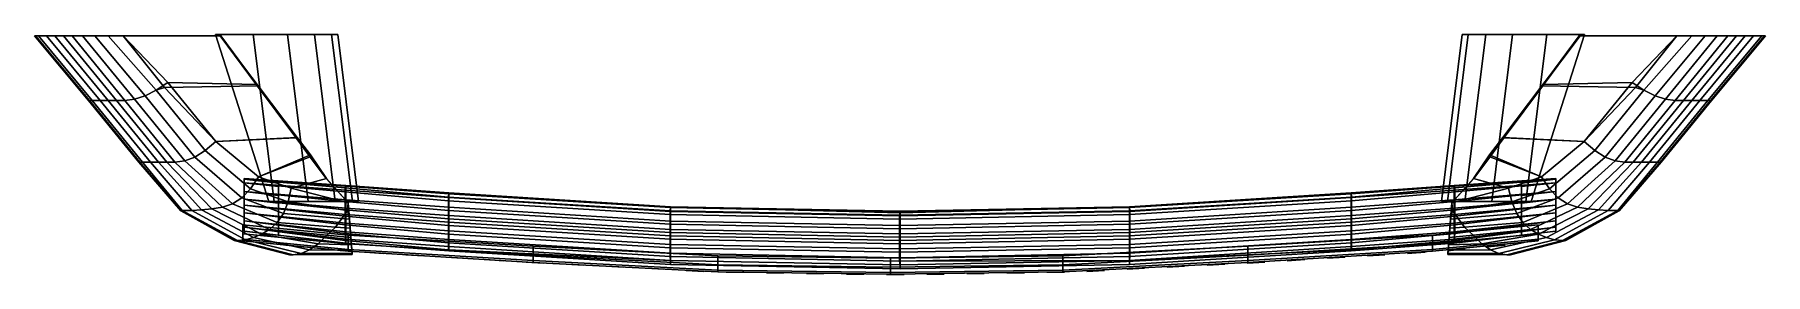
# Model space of a CAD drawing. Extents: x -90 to 90, y -25 to 0.
import ezdxf

# ---------------------------------------------------------------- set-up
doc = ezdxf.new("R2010")
doc.units = 0
for name, color, linetype in [('COSTURA', 200, 'CONTINUOUS'), ('COURO', 4, 'CONTINUOUS'), ('METAL', 5, 'CONTINUOUS')]:
    doc.layers.add(name, color=color, linetype=linetype)

msp = doc.modelspace()

# ---------------------------------------------------------------- meshes
at = {"layer": 'COSTURA'}
mesh = msp.add_polyface(dxfattribs=at)
corners = [(-64.25, -22.03, 4.71), (-62.43, -22.2, 4.71), (-62.43, -22.2, 5.45), (-64.25, -22.03, 5.45), (63.21, -22.03, 4.71), (63.21, -22.03, 5.45), (61.38, -22.2, 5.45), (61.38, -22.2, 4.71)]
mesh.append_faces([[corners[k] for k in face] for face in [(0, 1, 2, 3), (4, 5, 6, 7)]])
mesh = msp.add_polyface(dxfattribs=at)
corners = [(-64.25, -22.03, -4.34), (-62.43, -22.2, -4.34), (-62.43, -22.2, -3.6), (-64.25, -22.03, -3.6), (63.21, -22.03, -4.34), (63.21, -22.03, -3.6), (61.38, -22.2, -3.6), (61.38, -22.2, -4.34)]
mesh.append_faces([[corners[k] for k in face] for face in [(0, 1, 2, 3), (4, 5, 6, 7)]])
mesh = msp.add_polyface(dxfattribs=at)
corners = [(-60.07, -22.42, 4.71), (-58.24, -22.62, 4.71), (-58.24, -22.62, 5.45), (-60.07, -22.42, 5.45), (59.02, -22.42, 4.71), (59.02, -22.42, 5.45), (57.2, -22.62, 5.45), (57.2, -22.62, 4.71)]
mesh.append_faces([[corners[k] for k in face] for face in [(0, 1, 2, 3), (4, 5, 6, 7)]])
mesh = msp.add_polyface(dxfattribs=at)
corners = [(-60.07, -22.42, -4.34), (-58.24, -22.62, -4.34), (-58.24, -22.62, -3.6), (-60.07, -22.42, -3.6), (59.02, -22.42, -4.34), (59.02, -22.42, -3.6), (57.2, -22.62, -3.6), (57.2, -22.62, -4.34)]
mesh.append_faces([[corners[k] for k in face] for face in [(0, 1, 2, 3), (4, 5, 6, 7)]])
mesh = msp.add_polyface(dxfattribs=at)
corners = [(-55.88, -22.77, 4.71), (-54.05, -22.89, 4.71), (-54.05, -22.89, 5.45), (-55.88, -22.77, 5.45), (54.84, -22.77, 4.71), (54.84, -22.77, 5.45), (53.01, -22.89, 5.45), (53.01, -22.89, 4.71)]
mesh.append_faces([[corners[k] for k in face] for face in [(0, 1, 2, 3), (4, 5, 6, 7)]])
mesh = msp.add_polyface(dxfattribs=at)
corners = [(-55.88, -22.77, -4.34), (-54.05, -22.89, -4.34), (-54.05, -22.89, -3.6), (-55.88, -22.77, -3.6), (54.84, -22.77, -4.34), (54.84, -22.77, -3.6), (53.01, -22.89, -3.6), (53.01, -22.89, -4.34)]
mesh.append_faces([[corners[k] for k in face] for face in [(0, 1, 2, 3), (4, 5, 6, 7)]])
mesh = msp.add_polyface(dxfattribs=at)
corners = [(-51.7, -23.03, 4.71), (-49.87, -23.13, 4.71), (-49.87, -23.13, 5.45), (-51.7, -23.03, 5.45), (50.65, -23.03, 4.71), (50.65, -23.03, 5.45), (48.82, -23.13, 5.45), (48.82, -23.13, 4.71)]
mesh.append_faces([[corners[k] for k in face] for face in [(0, 1, 2, 3), (4, 5, 6, 7)]])
mesh = msp.add_polyface(dxfattribs=at)
corners = [(-51.7, -23.03, -4.34), (-49.87, -23.13, -4.34), (-49.87, -23.13, -3.6), (-51.7, -23.03, -3.6), (50.65, -23.03, -4.34), (50.65, -23.03, -3.6), (48.82, -23.13, -3.6), (48.82, -23.13, -4.34)]
mesh.append_faces([[corners[k] for k in face] for face in [(0, 1, 2, 3), (4, 5, 6, 7)]])
mesh = msp.add_polyface(dxfattribs=at)
corners = [(-47.51, -23.28, 4.71), (-45.68, -23.39, 4.71), (-45.68, -23.39, 5.45), (-47.51, -23.28, 5.45), (46.46, -23.28, 4.71), (46.46, -23.28, 5.45), (44.63, -23.39, 5.45), (44.63, -23.39, 4.71)]
mesh.append_faces([[corners[k] for k in face] for face in [(0, 1, 2, 3), (4, 5, 6, 7)]])
mesh = msp.add_polyface(dxfattribs=at)
corners = [(-47.51, -23.28, -4.34), (-45.68, -23.39, -4.34), (-45.68, -23.39, -3.6), (-47.51, -23.28, -3.6), (46.46, -23.28, -4.34), (46.46, -23.28, -3.6), (44.63, -23.39, -3.6), (44.63, -23.39, -4.34)]
mesh.append_faces([[corners[k] for k in face] for face in [(0, 1, 2, 3), (4, 5, 6, 7)]])
mesh = msp.add_polyface(dxfattribs=at)
corners = [(-43.32, -23.53, 4.71), (-41.49, -23.65, 4.71), (-41.49, -23.65, 5.45), (-43.32, -23.53, 5.45), (42.27, -23.53, 4.71), (42.27, -23.53, 5.45), (40.44, -23.65, 5.45), (40.44, -23.65, 4.71)]
mesh.append_faces([[corners[k] for k in face] for face in [(0, 1, 2, 3), (4, 5, 6, 7)]])
mesh = msp.add_polyface(dxfattribs=at)
corners = [(-43.32, -23.53, -4.34), (-41.49, -23.65, -4.34), (-41.49, -23.65, -3.6), (-43.32, -23.53, -3.6), (42.27, -23.53, -4.34), (42.27, -23.53, -3.6), (40.44, -23.65, -3.6), (40.44, -23.65, -4.34)]
mesh.append_faces([[corners[k] for k in face] for face in [(0, 1, 2, 3), (4, 5, 6, 7)]])
mesh = msp.add_polyface(dxfattribs=at)
corners = [(-39.13, -23.79, 4.71), (-37.3, -23.89, 4.71), (-37.3, -23.89, 5.45), (-39.13, -23.79, 5.45), (38.09, -23.79, 4.71), (38.09, -23.79, 5.45), (36.26, -23.89, 5.45), (36.26, -23.89, 4.71)]
mesh.append_faces([[corners[k] for k in face] for face in [(0, 1, 2, 3), (4, 5, 6, 7)]])
mesh = msp.add_polyface(dxfattribs=at)
corners = [(-39.13, -23.79, -4.34), (-37.3, -23.89, -4.34), (-37.3, -23.89, -3.6), (-39.13, -23.79, -3.6), (38.09, -23.79, -4.34), (38.09, -23.79, -3.6), (36.26, -23.89, -3.6), (36.26, -23.89, -4.34)]
mesh.append_faces([[corners[k] for k in face] for face in [(0, 1, 2, 3), (4, 5, 6, 7)]])
mesh = msp.add_polyface(dxfattribs=at)
corners = [(-34.94, -24, 4.71), (-33.11, -24.1, 4.71), (-33.11, -24.1, 5.45), (-34.94, -24, 5.45), (33.9, -24, 4.71), (33.9, -24, 5.45), (32.07, -24.1, 5.45), (32.07, -24.1, 4.71)]
mesh.append_faces([[corners[k] for k in face] for face in [(0, 1, 2, 3), (4, 5, 6, 7)]])
mesh = msp.add_polyface(dxfattribs=at)
corners = [(-34.94, -24, -4.34), (-33.11, -24.1, -4.34), (-33.11, -24.1, -3.6), (-34.94, -24, -3.6), (33.9, -24, -4.34), (33.9, -24, -3.6), (32.07, -24.1, -3.6), (32.07, -24.1, -4.34)]
mesh.append_faces([[corners[k] for k in face] for face in [(0, 1, 2, 3), (4, 5, 6, 7)]])
mesh = msp.add_polyface(dxfattribs=at)
corners = [(-30.76, -24.22, 4.71), (-28.93, -24.31, 4.71), (-28.93, -24.31, 5.45), (-30.76, -24.22, 5.45), (29.71, -24.22, 4.71), (29.71, -24.22, 5.45), (27.88, -24.31, 5.45), (27.88, -24.31, 4.71)]
mesh.append_faces([[corners[k] for k in face] for face in [(0, 1, 2, 3), (4, 5, 6, 7)]])
mesh = msp.add_polyface(dxfattribs=at)
corners = [(-30.76, -24.22, -4.34), (-28.93, -24.31, -4.34), (-28.93, -24.31, -3.6), (-30.76, -24.22, -3.6), (29.71, -24.22, -4.34), (29.71, -24.22, -3.6), (27.88, -24.31, -3.6), (27.88, -24.31, -4.34)]
mesh.append_faces([[corners[k] for k in face] for face in [(0, 1, 2, 3), (4, 5, 6, 7)]])
mesh = msp.add_polyface(dxfattribs=at)
corners = [(-26.57, -24.44, 4.71), (-24.74, -24.53, 4.71), (-24.74, -24.53, 5.45), (-26.57, -24.44, 5.45), (25.52, -24.44, 4.71), (25.52, -24.44, 5.45), (23.69, -24.53, 5.45), (23.69, -24.53, 4.71)]
mesh.append_faces([[corners[k] for k in face] for face in [(0, 1, 2, 3), (4, 5, 6, 7)]])
mesh = msp.add_polyface(dxfattribs=at)
corners = [(-26.57, -24.44, -4.34), (-24.74, -24.53, -4.34), (-24.74, -24.53, -3.6), (-26.57, -24.44, -3.6), (25.52, -24.44, -4.34), (25.52, -24.44, -3.6), (23.69, -24.53, -3.6), (23.69, -24.53, -4.34)]
mesh.append_faces([[corners[k] for k in face] for face in [(0, 1, 2, 3), (4, 5, 6, 7)]])
mesh = msp.add_polyface(dxfattribs=at)
corners = [(-22.38, -24.66, 4.71), (-20.55, -24.76, 4.71), (-20.55, -24.76, 5.45), (-22.38, -24.66, 5.45), (21.33, -24.66, 4.71), (21.33, -24.66, 5.45), (19.5, -24.76, 5.45), (19.5, -24.76, 4.71)]
mesh.append_faces([[corners[k] for k in face] for face in [(0, 1, 2, 3), (4, 5, 6, 7)]])
mesh = msp.add_polyface(dxfattribs=at)
corners = [(-22.38, -24.66, -4.34), (-20.55, -24.76, -4.34), (-20.55, -24.76, -3.6), (-22.38, -24.66, -3.6), (21.33, -24.66, -4.34), (21.33, -24.66, -3.6), (19.5, -24.76, -3.6), (19.5, -24.76, -4.34)]
mesh.append_faces([[corners[k] for k in face] for face in [(0, 1, 2, 3), (4, 5, 6, 7)]])
mesh = msp.add_polyface(dxfattribs=at)
corners = [(-18.2, -24.86, 4.71), (-16.36, -24.86, 4.71), (-16.36, -24.86, 5.45), (-18.2, -24.86, 5.45), (17.15, -24.86, 4.71), (17.15, -24.86, 5.45), (15.32, -24.86, 5.45), (15.32, -24.86, 4.71)]
mesh.append_faces([[corners[k] for k in face] for face in [(0, 1, 2, 3), (4, 5, 6, 7)]])
mesh = msp.add_polyface(dxfattribs=at)
corners = [(-18.2, -24.86, -4.34), (-16.36, -24.86, -4.34), (-16.36, -24.86, -3.6), (-18.2, -24.86, -3.6), (17.15, -24.86, -4.34), (17.15, -24.86, -3.6), (15.32, -24.86, -3.6), (15.32, -24.86, -4.34)]
mesh.append_faces([[corners[k] for k in face] for face in [(0, 1, 2, 3), (4, 5, 6, 7)]])
mesh = msp.add_polyface(dxfattribs=at)
corners = [(-14.01, -24.9, 4.71), (-12.17, -24.92, 4.71), (-12.17, -24.92, 5.45), (-14.01, -24.9, 5.45), (12.96, -24.9, 4.71), (12.96, -24.9, 5.45), (11.13, -24.92, 5.45), (11.13, -24.92, 4.71)]
mesh.append_faces([[corners[k] for k in face] for face in [(0, 1, 2, 3), (4, 5, 6, 7)]])
mesh = msp.add_polyface(dxfattribs=at)
corners = [(-14.01, -24.9, -4.34), (-12.17, -24.92, -4.34), (-12.17, -24.92, -3.6), (-14.01, -24.9, -3.6), (12.96, -24.9, -4.34), (12.96, -24.9, -3.6), (11.13, -24.92, -3.6), (11.13, -24.92, -4.34)]
mesh.append_faces([[corners[k] for k in face] for face in [(0, 1, 2, 3), (4, 5, 6, 7)]])
mesh = msp.add_polyface(dxfattribs=at)
corners = [(-9.82, -24.97, 4.71), (-7.99, -24.97, 4.71), (-7.99, -24.97, 5.45), (-9.82, -24.97, 5.45), (8.77, -24.97, 4.71), (8.77, -24.97, 5.45), (6.94, -24.97, 5.45), (6.94, -24.97, 4.71)]
mesh.append_faces([[corners[k] for k in face] for face in [(0, 1, 2, 3), (4, 5, 6, 7)]])
mesh = msp.add_polyface(dxfattribs=at)
corners = [(-9.82, -24.97, -4.34), (-7.99, -24.97, -4.34), (-7.99, -24.97, -3.6), (-9.82, -24.97, -3.6), (8.77, -24.97, -4.34), (8.77, -24.97, -3.6), (6.94, -24.97, -3.6), (6.94, -24.97, -4.34)]
mesh.append_faces([[corners[k] for k in face] for face in [(0, 1, 2, 3), (4, 5, 6, 7)]])
mesh = msp.add_polyface(dxfattribs=at)
corners = [(-5.63, -25.04, 4.71), (-3.8, -25.04, 4.71), (-3.8, -25.04, 5.45), (-5.63, -25.04, 5.45), (4.58, -25.04, 4.71), (4.58, -25.04, 5.45), (2.75, -25.04, 5.45), (2.75, -25.04, 4.71)]
mesh.append_faces([[corners[k] for k in face] for face in [(0, 1, 2, 3), (4, 5, 6, 7)]])
mesh = msp.add_polyface(dxfattribs=at)
corners = [(-5.63, -25.04, -4.34), (-3.8, -25.04, -4.34), (-3.8, -25.04, -3.6), (-5.63, -25.04, -3.6), (4.58, -25.04, -4.34), (4.58, -25.04, -3.6), (2.75, -25.04, -3.6), (2.75, -25.04, -4.34)]
mesh.append_faces([[corners[k] for k in face] for face in [(0, 1, 2, 3), (4, 5, 6, 7)]])
mesh = msp.add_polyface(dxfattribs=at)
corners = [(0.4, -25.08, 5.45), (0.4, -25.08, 4.71), (-0.52, -25.08, 5.45), (-0.52, -25.08, 4.71), (-1.44, -25.08, 5.45), (-1.44, -25.08, 4.71)]
mesh.append_faces([[corners[k] for k in face] for face in [(5, 3, 2, 4), (1, 0, 2, 3)]])
mesh = msp.add_polyface(dxfattribs=at)
corners = [(0.4, -25.08, -3.6), (0.4, -25.08, -4.34), (-0.52, -25.08, -3.6), (-0.52, -25.08, -4.34), (-1.44, -25.08, -3.6), (-1.44, -25.08, -4.34)]
mesh.append_faces([[corners[k] for k in face] for face in [(5, 3, 2, 4), (1, 0, 2, 3)]])
at = {"layer": 'COURO'}
mesh = msp.add_polyface(dxfattribs=at)
corners = [(68.53, -17.83, 10.27), (68.53, -17.2, 10.09), (68.53, -18.65, 9.82), (68.53, -16.41, 8.99), (68.53, -19.48, 8.31), (68.53, -15.49, 5.7), (68.53, -20.15, 5.64), (68.53, -15.13, 3.09), (68.53, -20.55, 0.52), (68.53, -15.04, 0.52), (68.53, -15.13, -2.06), (68.53, -20.15, -4.6), (68.53, -15.49, -4.67), (68.53, -19.48, -7.28), (68.53, -16.41, -7.96), (68.53, -18.65, -8.79), (68.53, -17.2, -9.05), (68.53, -17.83, -9.24), (64.93, -18.25, 10.27), (64.93, -18.25, 10.27), (64.93, -17.62, 10.09), (64.93, -17.62, 10.09), (64.93, -19.06, 9.82), (64.93, -19.06, 9.82), (64.93, -16.83, 8.99), (64.93, -16.83, 8.99), (64.93, -19.9, 8.31), (64.93, -19.9, 8.31), (64.93, -15.9, 5.7), (64.93, -15.9, 5.7), (64.93, -20.57, 5.64), (64.93, -20.57, 5.64), (64.93, -15.54, 3.09), (64.93, -15.54, 3.09), (64.93, -20.96, 0.52), (64.93, -20.96, 0.52), (64.93, -15.46, 0.52), (64.93, -15.46, 0.52), (64.93, -15.54, -2.06), (64.93, -15.54, -2.06), (64.93, -20.57, -4.6), (64.93, -20.57, -4.6), (64.93, -15.9, -4.67), (64.93, -15.9, -4.67), (64.93, -19.9, -7.28), (64.93, -19.9, -7.28), (64.93, -16.83, -7.96), (64.93, -16.83, -7.96), (64.93, -19.06, -8.79), (64.93, -19.06, -8.79), (64.93, -17.62, -9.05), (64.93, -17.62, -9.05), (64.93, -18.25, -9.24), (64.93, -18.25, -9.24), (57.95, -17.45, 11.32), (57.95, -20.81, 10.46), (57.95, -16.43, 7.13), (57.95, -16.04, 3.8), (57.95, -21.55, -6.01), (57.95, -19, 12.96), (57.95, -18.31, 12.72), (57.95, -19.9, 12.38), (57.9, -21.38, 7.04), (57.9, -21.81, 0.52), (57.9, -15.77, 0.52), (57.9, -15.86, -2.77), (57.9, -16.26, -6.09), (57.9, -20.64, -9.42), (57.9, -17.27, -10.29), (57.9, -19.73, -11.35), (57.9, -18.14, -11.68), (57.9, -18.83, -11.92), (47.16, -18.4, 11.32), (47.16, -21.77, 10.46), (47.16, -17.39, 7.13), (47.16, -16.99, 3.8), (47.16, -22.51, -6.01), (47.16, -19.96, 12.96), (47.16, -19.27, 12.72), (47.16, -20.86, 12.38), (47.12, -16.56, 0.52), (47.12, -21.43, -9.42), (47.12, -18.06, -10.29), (47.12, -18.93, -11.68), (47.12, -19.62, -11.92), (47.12, -22.17, 7.04), (47.12, -22.6, 0.52), (47.12, -16.65, -2.77), (47.12, -17.05, -6.09), (47.12, -20.52, -11.35), (23.99, -18.43, 3.8), (23.99, -19.84, 11.32), (23.99, -23.21, 10.46), (23.99, -18.83, 7.13), (23.99, -21.4, 12.96), (23.99, -20.71, 12.72), (23.99, -22.3, 12.38), (23.94, -24.04, 0.52), (23.94, -18, 0.52), (23.94, -18.09, -2.77), (23.94, -18.49, -6.09), (23.94, -21.95, -11.35), (23.94, -20.37, -11.68), (23.94, -21.06, -11.92), (23.94, -23.61, 7.04), (23.94, -23.61, -6.01), (23.94, -22.87, -9.42), (23.94, -19.5, -10.29), (-0.01, -21.87, 12.96), (-0.01, -21.18, 12.72), (-0.01, -22.77, 12.38), (-0.01, -20.31, 11.32), (-0.01, -23.68, 10.46), (-0.01, -19.3, 7.13), (-0.01, -18.9, 3.8), (-0.04, -21.87, 12.96), (-0.04, -21.18, 12.72), (-0.04, -22.77, 12.38), (-0.04, -20.31, 11.32), (-0.04, -23.68, 10.46), (-0.04, -23.93, 8.32), (-0.04, -19.3, 7.13), (-0.04, -24.08, 7.04), (-0.04, -18.9, 3.8), (-0.04, -18.63, 1.75), (-0.04, -24.51, 0.52), (-0.04, -18.47, 0.52), (-0.04, -18.56, -2.77), (-0.04, -24.08, -6.01), (-0.04, -18.96, -6.09), (-0.04, -23.34, -9.42), (-0.04, -19.97, -10.29), (-0.04, -22.42, -11.35), (-0.04, -20.84, -11.68), (-0.04, -21.53, -11.92), (-0.08, -21.87, 12.96), (-0.08, -21.18, 12.72), (-0.08, -22.77, 12.38), (-0.08, -20.31, 11.32), (-0.08, -23.68, 10.46), (-0.08, -19.3, 7.13), (-0.08, -18.9, 3.8), (-24.02, -23.61, -6.01), (-24.02, -22.87, -9.42), (-24.02, -19.5, -10.29), (-24.02, -23.61, 7.04), (-24.02, -24.04, 0.52), (-24.02, -18, 0.52), (-24.02, -18.09, -2.77), (-24.02, -18.49, -6.09), (-24.02, -21.95, -11.35), (-24.02, -20.37, -11.68), (-24.02, -21.06, -11.92), (-24.07, -21.4, 12.96), (-24.07, -20.71, 12.72), (-24.07, -22.3, 12.38), (-24.07, -19.84, 11.32), (-24.07, -23.21, 10.46), (-24.07, -18.83, 7.13), (-24.07, -18.43, 3.8), (-47.2, -22.17, 7.04), (-47.2, -22.6, 0.52), (-47.2, -16.56, 0.52), (-47.2, -16.65, -2.77), (-47.2, -17.05, -6.09), (-47.2, -21.43, -9.42), (-47.2, -18.06, -10.29), (-47.2, -20.52, -11.35), (-47.2, -18.93, -11.68), (-47.2, -19.62, -11.92), (-47.24, -19.96, 12.96), (-47.24, -19.27, 12.72), (-47.24, -20.86, 12.38), (-47.24, -18.4, 11.32), (-47.24, -21.77, 10.46), (-47.24, -17.39, 7.13), (-47.24, -16.99, 3.8), (-47.24, -22.51, -6.01), (-57.98, -21.38, 7.04), (-57.98, -21.81, 0.52), (-57.98, -15.77, 0.52), (-57.98, -15.86, -2.77), (-57.98, -16.26, -6.09), (-57.98, -20.64, -9.42), (-57.98, -17.27, -10.29), (-57.98, -19.73, -11.35), (-57.98, -18.14, -11.68), (-57.98, -18.83, -11.92), (-58.03, -19.9, 12.38), (-58.03, -20.81, 10.46), (-58.03, -16.43, 7.13), (-58.03, -16.04, 3.8), (-58.03, -19, 12.96), (-58.03, -18.31, 12.72), (-58.03, -17.45, 11.32), (-58.03, -21.55, -6.01), (-65.02, -18.25, 10.27), (-65.02, -18.25, 10.27), (-65.02, -17.62, 10.09), (-65.02, -17.62, 10.09), (-65.02, -19.06, 9.82), (-65.02, -19.06, 9.82), (-65.02, -16.83, 8.99), (-65.02, -16.83, 8.99), (-65.02, -19.9, 8.31), (-65.02, -19.9, 8.31), (-65.02, -15.9, 5.7), (-65.02, -15.9, 5.7), (-65.02, -20.57, 5.64), (-65.02, -20.57, 5.64), (-65.02, -15.54, 3.09), (-65.02, -15.54, 3.09), (-65.02, -20.96, 0.52), (-65.02, -20.96, 0.52), (-65.02, -15.46, 0.52), (-65.02, -15.46, 0.52), (-65.02, -15.54, -2.06), (-65.02, -15.54, -2.06), (-65.02, -20.57, -4.6), (-65.02, -20.57, -4.6), (-65.02, -15.9, -4.67), (-65.02, -15.9, -4.67), (-65.02, -19.9, -7.28), (-65.02, -19.9, -7.28), (-65.02, -16.83, -7.96), (-65.02, -16.83, -7.96), (-65.02, -19.06, -8.79), (-65.02, -19.06, -8.79), (-65.02, -17.62, -9.05), (-65.02, -17.62, -9.05), (-65.02, -18.25, -9.24), (-65.02, -18.25, -9.24), (-68.61, -18.65, 9.82), (-68.61, -19.48, -7.28), (-68.61, -16.41, -7.96), (-68.61, -17.83, 10.27), (-68.61, -17.2, 10.09), (-68.61, -16.41, 8.99), (-68.61, -19.48, 8.31), (-68.61, -15.49, 5.7), (-68.61, -20.15, 5.64), (-68.61, -15.13, 3.09), (-68.61, -20.55, 0.52), (-68.61, -15.04, 0.52), (-68.61, -15.13, -2.06), (-68.61, -20.15, -4.6), (-68.61, -15.49, -4.67), (-68.61, -18.65, -8.79), (-68.61, -17.2, -9.05), (-68.61, -17.83, -9.24)]
mesh.append_faces([[corners[k] for k in face] for face in [(209, 205, 201, 215), (201, 197, 199, 207), (199, 203, 207, 207), (207, 211, 215, 201), (213, 209, 215, 219), (215, 217, 221, 227), (221, 225, 229, 227), (229, 231, 227, 227), (227, 223, 219, 215), (218, 245, 242, 212), (222, 233, 245, 218), (226, 247, 233, 222), (230, 249, 247, 226), (228, 248, 249, 230), (224, 234, 248, 228), (220, 246, 234, 224), (216, 244, 246, 220), (214, 243, 244, 216), (208, 212, 242, 240), (204, 208, 240, 238), (200, 204, 238, 232), (196, 200, 232, 235), (198, 196, 235, 236), (202, 198, 236, 237), (206, 202, 237, 239), (210, 206, 239, 241), (214, 210, 241, 243), (195, 179, 242, 245), (233, 183, 195, 245), (185, 183, 233, 247), (187, 185, 247, 249), (186, 187, 249, 248), (184, 186, 248, 234), (182, 184, 234, 246), (181, 182, 246, 244), (180, 181, 244, 243), (161, 146, 145, 160), (178, 179, 161, 160), (139, 157, 145, 122), (139, 122, 120, 120), (160, 145, 157, 174), (174, 189, 178, 160), (157, 139, 137, 155), (174, 157, 155, 172), (172, 188, 189, 174), (155, 137, 135, 153), (172, 155, 153, 170), (170, 192, 188, 172), (153, 135, 136, 154), (170, 153, 154, 171), (171, 193, 192, 170), (154, 136, 138, 156), (171, 154, 156, 173), (173, 194, 193, 171), (156, 138, 140, 158), (173, 156, 158, 175), (175, 190, 194, 173), (158, 140, 141, 159), (175, 158, 159, 176), (176, 191, 190, 175), (176, 159, 147, 162), (180, 191, 176, 162), (146, 161, 177, 142), (128, 125, 146, 142), (142, 177, 165, 143), (130, 128, 142, 143), (143, 165, 167, 150), (132, 130, 143, 150), (150, 167, 169, 152), (134, 132, 150, 152), (152, 169, 168, 151), (133, 134, 152, 151), (151, 168, 166, 144), (131, 133, 151, 144), (144, 166, 164, 149), (129, 131, 144, 149), (149, 164, 163, 148), (127, 129, 149, 148), (148, 163, 162, 147), (126, 127, 148, 147), (177, 161, 179, 195), (183, 165, 177, 195), (167, 165, 183, 185), (169, 167, 185, 187), (168, 169, 187, 186), (166, 168, 186, 184), (164, 166, 184, 182), (163, 164, 182, 181), (162, 163, 181, 180), (240, 242, 179, 178), (189, 238, 240, 178), (188, 232, 238, 189), (192, 235, 232, 188), (193, 236, 235, 192), (194, 237, 236, 193), (190, 239, 237, 194), (191, 241, 239, 190), (243, 241, 191, 180), (145, 146, 125, 122), (119, 139, 120, 120), (137, 139, 119, 117), (135, 137, 117, 115), (136, 135, 115, 116), (138, 136, 116, 118), (140, 138, 118, 121), (141, 140, 121, 123), (124, 141, 123, 123), (159, 141, 124, 147), (126, 147, 124, 124), (40, 44, 48, 36), (48, 52, 50, 42), (50, 46, 42, 42), (42, 38, 36, 48), (34, 40, 36, 30), (36, 32, 28, 22), (28, 24, 20, 22), (20, 18, 22, 22), (22, 26, 30, 36), (41, 35, 8, 11), (45, 41, 11, 13), (49, 45, 13, 15), (53, 49, 15, 17), (51, 53, 17, 16), (47, 51, 16, 14), (43, 47, 14, 12), (39, 43, 12, 10), (37, 39, 10, 9), (31, 6, 8, 35), (27, 4, 6, 31), (23, 2, 4, 27), (19, 0, 2, 23), (21, 1, 0, 19), (25, 3, 1, 21), (29, 5, 3, 25), (33, 7, 5, 29), (37, 9, 7, 33), (58, 11, 8, 63), (13, 11, 58, 67), (69, 15, 13, 67), (71, 17, 15, 69), (70, 16, 17, 71), (68, 14, 16, 70), (66, 12, 14, 68), (65, 10, 12, 66), (64, 9, 10, 65), (86, 85, 104, 97), (62, 85, 86, 63), (112, 120, 122, 104), (112, 104, 92, 92), (85, 73, 92, 104), (73, 85, 62, 55), (92, 96, 110, 112), (73, 79, 96, 92), (79, 73, 55, 61), (96, 94, 108, 110), (79, 77, 94, 96), (77, 79, 61, 59), (94, 95, 109, 108), (77, 78, 95, 94), (78, 77, 59, 60), (95, 91, 111, 109), (78, 72, 91, 95), (72, 78, 60, 54), (91, 93, 113, 111), (72, 74, 93, 91), (74, 72, 54, 56), (93, 90, 114, 113), (74, 75, 90, 93), (75, 74, 56, 57), (75, 80, 98, 90), (64, 80, 75, 57), (97, 105, 76, 86), (128, 105, 97, 125), (105, 106, 81, 76), (130, 106, 105, 128), (106, 101, 89, 81), (132, 101, 106, 130), (101, 103, 84, 89), (134, 103, 101, 132), (103, 102, 83, 84), (133, 102, 103, 134), (102, 107, 82, 83), (131, 107, 102, 133), (107, 100, 88, 82), (129, 100, 107, 131), (100, 99, 87, 88), (127, 99, 100, 129), (99, 98, 80, 87), (126, 98, 99, 127), (76, 58, 63, 86), (67, 58, 76, 81), (89, 69, 67, 81), (84, 71, 69, 89), (83, 70, 71, 84), (82, 68, 70, 83), (88, 66, 68, 82), (87, 65, 66, 88), (80, 64, 65, 87), (6, 62, 63, 8), (55, 62, 6, 4), (61, 55, 4, 2), (59, 61, 2, 0), (60, 59, 0, 1), (54, 60, 1, 3), (56, 54, 3, 5), (57, 56, 5, 7), (9, 64, 57, 7), (104, 122, 125, 97), (119, 120, 112, 112), (110, 117, 119, 112), (108, 115, 117, 110), (109, 116, 115, 108), (111, 118, 116, 109), (113, 121, 118, 111), (114, 123, 121, 113), (124, 123, 114, 114), (124, 114, 90, 98), (126, 124, 98, 98)]])
mesh = msp.add_polyface(dxfattribs=at)
corners = [(66.66, -19.89, 7.14), (66.66, -19.89, 7.14), (66.66, -19.89, 7.14), (66.66, -20.83, 6.91), (66.66, -20.83, 6.91), (66.66, -20.83, 6.91), (66.66, -21.39, 6.22), (66.66, -21.39, 6.22), (66.66, -21.39, 6.22), (66.66, -21.58, 5.08), (66.66, -21.58, 5.08), (66.66, -21.58, 5.08), (66.66, -21.58, -4), (66.66, -21.58, -4), (66.66, -21.58, -4), (66.66, -21.39, -5.14), (66.66, -21.39, -5.14), (66.66, -21.39, -5.14), (66.66, -20.83, -5.83), (66.66, -20.83, -5.83), (66.66, -20.83, -5.83), (66.66, -19.89, -6.06), (66.66, -19.89, -6.06), (66.66, -19.89, -6.06), (55.62, -20.97, 7.14), (55.62, -20.97, 7.14), (55.62, -20.97, 7.14), (55.62, -21.9, 6.91), (55.62, -21.9, 6.91), (55.62, -21.9, 6.91), (55.62, -21.9, 6.91), (55.62, -22.47, 6.22), (55.62, -22.47, 6.22), (55.62, -22.47, 6.22), (55.62, -22.47, 6.22), (55.62, -22.65, 5.08), (55.62, -22.65, 5.08), (55.62, -22.65, 5.08), (55.62, -22.65, -4), (55.62, -22.65, -4), (55.62, -22.65, -4), (55.62, -22.47, -5.14), (55.62, -22.47, -5.14), (55.62, -22.47, -5.14), (55.62, -22.47, -5.14), (55.62, -21.9, -5.83), (55.62, -21.9, -5.83), (55.62, -21.9, -5.83), (55.62, -21.9, -5.83), (55.62, -20.97, -6.06), (55.62, -20.97, -6.06), (55.62, -20.97, -6.06), (36.31, -22.14, 7.14), (36.31, -22.14, 7.14), (36.31, -22.14, 7.14), (36.31, -23.82, -4), (36.31, -23.82, -4), (36.31, -23.82, -4), (36.31, -23.64, -5.14), (36.31, -23.64, -5.14), (36.31, -23.64, -5.14), (36.31, -23.64, -5.14), (36.31, -23.07, 6.91), (36.31, -23.07, 6.91), (36.31, -23.07, 6.91), (36.31, -23.07, 6.91), (36.31, -23.64, 6.22), (36.31, -23.64, 6.22), (36.31, -23.64, 6.22), (36.31, -23.64, 6.22), (36.31, -23.82, 5.08), (36.31, -23.82, 5.08), (36.31, -23.82, 5.08), (36.31, -23.07, -5.83), (36.31, -23.07, -5.83), (36.31, -23.07, -5.83), (36.31, -23.07, -5.83), (36.31, -22.14, -6.06), (36.31, -22.14, -6.06), (36.31, -22.14, -6.06), (16.99, -23.13, 7.14), (16.99, -23.13, 7.14), (16.99, -23.13, 7.14), (16.99, -24.07, 6.91), (16.99, -24.07, 6.91), (16.99, -24.07, 6.91), (16.99, -24.07, 6.91), (16.99, -24.82, -4), (16.99, -24.82, -4), (16.99, -24.82, -4), (16.99, -24.63, -5.14), (16.99, -24.63, -5.14), (16.99, -24.63, -5.14), (16.99, -24.63, -5.14), (16.99, -24.07, -5.83), (16.99, -24.07, -5.83), (16.99, -24.07, -5.83), (16.99, -24.07, -5.83), (16.99, -24.63, 6.22), (16.99, -24.63, 6.22), (16.99, -24.63, 6.22), (16.99, -24.63, 6.22), (16.99, -24.82, 5.08), (16.99, -24.82, 5.08), (16.99, -24.82, 5.08), (16.99, -23.13, -6.06), (16.99, -23.13, -6.06), (16.99, -23.13, -6.06), (-1.04, -23.38, 7.14), (-1.04, -23.38, 7.14), (-1.04, -23.38, 7.14), (-1.04, -23.38, 7.14), (-1.04, -24.31, 6.91), (-1.04, -24.31, 6.91), (-1.04, -24.31, 6.91), (-1.04, -24.31, 6.91), (-1.04, -24.87, 6.22), (-1.04, -24.87, 6.22), (-1.04, -24.87, 6.22), (-1.04, -24.87, 6.22), (-1.04, -25.06, 5.08), (-1.04, -25.06, 5.08), (-1.04, -25.06, 5.08), (-1.04, -25.06, -4), (-1.04, -25.06, -4), (-1.04, -25.06, -4), (-1.04, -24.87, -5.14), (-1.04, -24.87, -5.14), (-1.04, -24.87, -5.14), (-1.04, -24.87, -5.14), (-1.04, -24.31, -5.83), (-1.04, -24.31, -5.83), (-1.04, -24.31, -5.83), (-1.04, -24.31, -5.83), (-1.04, -23.38, -6.06), (-1.04, -23.38, -6.06), (-1.04, -23.38, -6.06), (-1.04, -23.38, 7.14), (-1.04, -23.38, 7.14), (-19.07, -24.07, 6.91), (-19.07, -24.07, 6.91), (-19.07, -24.07, 6.91), (-19.07, -24.07, 6.91), (-19.07, -24.63, 6.22), (-19.07, -24.63, 6.22), (-19.07, -24.63, 6.22), (-19.07, -24.63, 6.22), (-19.07, -24.82, 5.08), (-19.07, -24.82, 5.08), (-19.07, -24.82, 5.08), (-19.07, -24.07, -5.83), (-19.07, -24.07, -5.83), (-19.07, -24.07, -5.83), (-19.07, -24.07, -5.83), (-19.07, -23.13, -6.06), (-19.07, -23.13, -6.06), (-19.07, -23.13, -6.06), (-19.07, -23.13, 7.14), (-19.07, -23.13, 7.14), (-19.07, -23.13, 7.14), (-19.07, -23.13, 7.14), (-19.07, -24.82, -4), (-19.07, -24.82, -4), (-19.07, -24.82, -4), (-19.07, -24.63, -5.14), (-19.07, -24.63, -5.14), (-19.07, -24.63, -5.14), (-19.07, -24.63, -5.14), (-38.39, -23.64, 6.22), (-38.39, -23.64, 6.22), (-38.39, -23.64, 6.22), (-38.39, -23.64, 6.22), (-38.39, -23.82, 5.08), (-38.39, -23.82, 5.08), (-38.39, -23.82, 5.08), (-38.39, -22.14, -6.06), (-38.39, -22.14, -6.06), (-38.39, -22.14, -6.06), (-38.39, -23.07, 6.91), (-38.39, -23.07, 6.91), (-38.39, -23.07, 6.91), (-38.39, -23.07, 6.91), (-38.39, -23.07, -5.83), (-38.39, -23.07, -5.83), (-38.39, -23.07, -5.83), (-38.39, -23.07, -5.83), (-38.39, -22.14, 7.14), (-38.39, -22.14, 7.14), (-38.39, -22.14, 7.14), (-38.39, -23.82, -4), (-38.39, -23.82, -4), (-38.39, -23.82, -4), (-38.39, -23.64, -5.14), (-38.39, -23.64, -5.14), (-38.39, -23.64, -5.14), (-38.39, -23.64, -5.14), (-57.71, -20.97, 7.14), (-57.71, -20.97, 7.14), (-57.71, -20.97, 7.14), (-57.71, -21.9, 6.91), (-57.71, -21.9, 6.91), (-57.71, -21.9, 6.91), (-57.71, -21.9, 6.91), (-57.71, -22.47, 6.22), (-57.71, -22.47, 6.22), (-57.71, -22.47, 6.22), (-57.71, -22.47, 6.22), (-57.71, -22.65, 5.08), (-57.71, -22.65, 5.08), (-57.71, -22.65, 5.08), (-57.71, -22.65, -4), (-57.71, -22.65, -4), (-57.71, -22.65, -4), (-57.71, -22.47, -5.14), (-57.71, -22.47, -5.14), (-57.71, -22.47, -5.14), (-57.71, -22.47, -5.14), (-57.71, -21.9, -5.83), (-57.71, -21.9, -5.83), (-57.71, -21.9, -5.83), (-57.71, -21.9, -5.83), (-57.71, -20.97, -6.06), (-57.71, -20.97, -6.06), (-57.71, -20.97, -6.06), (-68.74, -19.89, 7.14), (-68.74, -19.89, 7.14), (-68.74, -19.89, 7.14), (-68.74, -20.83, 6.91), (-68.74, -20.83, 6.91), (-68.74, -20.83, 6.91), (-68.74, -21.39, 6.22), (-68.74, -21.39, 6.22), (-68.74, -21.39, 6.22), (-68.74, -21.58, 5.08), (-68.74, -21.58, 5.08), (-68.74, -21.58, 5.08), (-68.74, -21.58, -4), (-68.74, -21.58, -4), (-68.74, -21.58, -4), (-68.74, -21.39, -5.14), (-68.74, -21.39, -5.14), (-68.74, -21.39, -5.14), (-68.74, -20.83, -5.83), (-68.74, -20.83, -5.83), (-68.74, -20.83, -5.83), (-68.74, -19.89, -6.06), (-68.74, -19.89, -6.06), (-68.74, -19.89, -6.06), (-68.74, -19.89, -6.06)]
mesh.append_faces([[corners[k] for k in face] for face in [(137, 135, 154, 158), (124, 121, 148, 162), (245, 244, 241, 241), (248, 241, 238, 226), (238, 235, 232, 229), (238, 229, 226, 226), (246, 224, 196, 221), (221, 196, 186, 175), (175, 186, 158, 154), (234, 237, 211, 208), (208, 211, 190, 173), (173, 190, 162, 148), (216, 212, 236, 240), (195, 191, 210, 214), (167, 163, 189, 194), (165, 129, 125, 161), (170, 172, 149, 146), (204, 207, 174, 171), (231, 233, 209, 206), (220, 215, 239, 243), (223, 218, 242, 247), (185, 193, 213, 219), (177, 183, 217, 222), (153, 166, 192, 184), (156, 152, 182, 176), (151, 133, 128, 164), (155, 136, 132, 150), (180, 168, 145, 142), (187, 178, 141, 160), (201, 203, 169, 181), (197, 199, 179, 188), (228, 230, 205, 202), (225, 227, 200, 198), (109, 138, 157, 157), (144, 147, 122, 119), (140, 143, 118, 115), (159, 139, 114, 110), (111, 82, 107, 135), (124, 88, 103, 121), (6, 9, 12, 3), (3, 12, 0, 0), (18, 21, 15, 15), (12, 15, 21, 0), (23, 51, 26, 2), (51, 79, 54, 26), (79, 107, 82, 54), (10, 36, 39, 13), (36, 71, 56, 39), (71, 103, 88, 56), (41, 16, 14, 38), (58, 43, 40, 55), (90, 59, 57, 87), (92, 89, 123, 126), (67, 98, 102, 72), (33, 66, 70, 37), (7, 31, 35, 11), (45, 19, 17, 42), (49, 22, 20, 47), (73, 46, 44, 60), (77, 50, 48, 75), (94, 74, 61, 91), (105, 78, 76, 95), (96, 93, 127, 130), (106, 97, 131, 134), (63, 83, 99, 69), (53, 80, 84, 65), (28, 62, 68, 34), (25, 52, 64, 30), (4, 27, 32, 8), (1, 24, 29, 5), (100, 116, 120, 104), (85, 112, 117, 101), (81, 108, 113, 86)]])
at = {"layer": 'METAL'}
mesh = msp.add_polyface(dxfattribs=at)
corners = [(-85.48, -0.14, -12.58), (-86.58, -0.14, -11.47), (-71.12, -0.14, -14), (-84.22, -0.14, -13.37), (-82.81, -0.14, -13.84), (-81.26, -0.14, -14), (-77.81, -5.82, -13.31), (-76.93, -5.52, -14), (-71.54, -11.18, -13.47), (-72.67, -12.13, -13.31), (-82.81, -0.14, -13.84), (-81.26, -0.14, -14), (-78.96, -6.42, -12.86), (-73.76, -12.81, -12.86), (-80.05, -6.77, -12.09), (-74.81, -13.21, -12.09), (-84.22, -0.14, -13.37), (-85.48, -0.14, -12.58), (-86.58, -0.14, -11.47), (-81.08, -6.89, -11.03), (-71.1, -0.14, -11.62), (-87.49, -0.14, -10.2), (-71.04, -0.14, -2.1), (-71.04, -0.14, -4.48), (-90.11, -0.14, -4.48), (-90.4, -0.14, -2.1), (-83.65, -6.89, -6.44), (-84.48, -6.89, -4.3), (-90.11, -0.14, -4.48), (-89.25, -0.14, -6.7), (-71.08, -0.14, -9.24), (-88.37, -0.14, -8.61), (-71.06, -0.14, -6.86), (-89.25, -0.14, -6.7), (-71.04, -0.14, 0.28), (-90.5, -0.14, 0.28), (-84.76, -6.89, -2.01), (-84.85, -6.89, 0.29), (-90.5, -0.14, 0.28), (-90.4, -0.14, -2.1), (-82.8, -6.89, -8.27), (-88.37, -0.14, -8.61), (-81.95, -6.89, -9.8), (-87.49, -0.14, -10.2), (-71.12, -0.14, 14.56), (-86.58, -0.14, 12.03), (-85.48, -0.14, 13.14), (-84.22, -0.14, 13.93), (-82.81, -0.14, 14.41), (-81.26, -0.14, 14.56), (-77.81, -5.82, 13.88), (-72.67, -12.13, 13.88), (-71.54, -11.18, 14.04), (-76.58, -5, 14.04), (-82.81, -0.14, 14.41), (-81.26, -0.14, 14.56), (-78.96, -6.42, 13.43), (-73.76, -12.81, 13.43), (-80.05, -6.77, 12.66), (-74.81, -13.21, 12.66), (-84.22, -0.14, 13.93), (-85.48, -0.14, 13.14), (-86.58, -0.14, 12.03), (-81.08, -6.89, 11.6), (-71.1, -0.14, 12.18), (-87.49, -0.14, 10.76), (-71.04, -0.14, 2.66), (-90.4, -0.14, 2.66), (-90.11, -0.14, 5.04), (-71.04, -0.14, 5.04), (-83.65, -6.89, 7.01), (-89.25, -0.14, 7.27), (-90.11, -0.14, 5.04), (-84.48, -6.89, 4.87), (-71.08, -0.14, 9.8), (-88.37, -0.14, 9.17), (-71.06, -0.14, 7.42), (-89.25, -0.14, 7.27), (-84.76, -6.89, 2.58), (-90.4, -0.14, 2.66), (-82.8, -6.89, 8.84), (-88.37, -0.14, 9.17), (-81.95, -6.89, 10.37), (-87.49, -0.14, 10.76), (-67.14, -5.35, -13.85), (-71.12, -0.14, -14), (-71.1, -0.14, -11.62), (-67.14, -5.46, -11.49), (-71.08, -0.14, -9.24), (-67.14, -5.44, -9.14), (-71.06, -0.14, -6.86), (-67.14, -5.42, -6.78), (-71.04, -0.14, -4.48), (-67.15, -5.4, -4.43), (-71.04, -0.14, -2.1), (-67.16, -5.38, -2.07), (-71.04, -0.14, 0.28), (-67.18, -5.36, 0.28), (-71.04, -0.14, 2.66), (-67.2, -5.34, 2.64), (-71.12, -0.14, -14), (-67.14, -5.35, -13.85), (-71.04, -0.14, 5.04), (-67.21, -5.32, 4.99), (-71.06, -0.14, 7.42), (-67.23, -5.3, 7.35), (-71.08, -0.14, 9.8), (-67.26, -5.28, 9.7), (-71.1, -0.14, 12.18), (-67.29, -5.25, 12.06), (-71.12, -0.14, 14.56), (-67.32, -5.23, 14.4), (-71.12, -0.14, 14.56), (-67.32, -5.23, 14.4), (-63.07, -10.75, -13.69), (-63.17, -10.79, 14.22), (-65.47, -17.47, -11.71), (-66.02, -17.47, -12.34), (-71.58, 0, -12.34), (-67.64, 0, -11.71), (-66.02, -17.47, 13.18), (-65.47, -17.47, 12.56), (-67.64, 0, 12.56), (-71.58, 0, 13.18), (-64.08, 0, -9.9), (-67.64, 0, -11.71), (-71.58, 0, -12.34), (-71.58, 0, 13.18), (-67.64, 0, 12.56), (-59.45, 0, -3.52)]
mesh.append_faces([[corners[k] for k in face] for face in [(0, 1, 2, 3), (4, 3, 2, 5), (6, 7, 8, 9), (10, 11, 7, 6), (12, 6, 9, 13), (14, 12, 13, 15), (16, 10, 6, 12), (17, 16, 12, 14), (18, 17, 14, 19), (20, 2, 1, 21), (22, 23, 24, 25), (26, 27, 28, 29), (30, 20, 21, 31), (32, 30, 31, 33), (23, 32, 33, 24), (34, 22, 25, 35), (36, 37, 38, 39), (27, 36, 39, 28), (40, 26, 29, 41), (42, 40, 41, 43), (19, 42, 43, 18), (44, 45, 46, 47), (44, 47, 48, 49), (50, 51, 52, 53), (54, 50, 53, 55), (56, 57, 51, 50), (58, 59, 57, 56), (60, 56, 50, 54), (61, 58, 56, 60), (62, 63, 58, 61), (64, 65, 45, 44), (66, 67, 68, 69), (70, 71, 72, 73), (74, 75, 65, 64), (76, 77, 75, 74), (69, 68, 77, 76), (34, 35, 67, 66), (78, 79, 38, 37), (73, 72, 79, 78), (80, 81, 71, 70), (82, 83, 81, 80), (63, 62, 83, 82), (84, 85, 86, 87), (87, 86, 88, 89), (89, 88, 90, 91), (90, 92, 93, 91), (92, 94, 95, 93), (94, 96, 97, 95), (96, 98, 99, 97), (7, 11, 100, 101), (98, 102, 103, 99), (102, 104, 105, 103), (104, 106, 107, 105), (106, 108, 109, 107), (108, 110, 111, 109), (112, 55, 53, 113), (101, 114, 8, 7), (52, 115, 113, 53), (116, 117, 118, 119), (120, 121, 122, 123), (124, 125, 126, 126), (126, 127, 128, 129)]])
mesh = msp.add_polyface(dxfattribs=at)
corners = [(-57.72, -17.58, -13.47), (-63.67, -16.05, -13.47), (-60, -15.04, -13.56), (-67.93, -16.13, -13.32), (-67.1, -14.89, -13.47), (-64.01, -17.5, -13.32), (-57.72, -17.58, -2.01), (-57.72, -17.58, -4.3), (-60, -15.04, -4.34), (-60.01, -15.04, -2.03), (-57.72, -17.58, -6.59), (-57.72, -17.58, -8.88), (-60, -15.04, -8.96), (-60, -15.04, -6.65), (-57.73, -17.58, 0.29), (-60.01, -15.04, 0.28), (-63.67, -16.05, 14.04), (-57.72, -17.58, 14.04), (-60, -15.04, 14.08), (-60, -15.04, 4.89), (-57.72, -17.58, 4.87), (-57.72, -17.58, 2.58), (-60.02, -15.04, 2.6), (-67.93, -16.13, 13.89), (-64.01, -17.5, 13.89), (-67.1, -14.89, 14.04), (-57.72, -17.58, 11.74), (-57.72, -17.58, 9.45), (-60, -15.04, 9.5), (-60, -15.04, 11.81), (-57.72, -17.58, 7.16), (-60, -15.04, 7.2), (-61.67, -12.59, -13.63), (-63.17, -10.79, 14.22), (-63.18, -10.77, 11.92), (-67.29, -5.25, 12.06), (-67.32, -5.23, 14.4), (-63.19, -10.75, 9.59), (-67.26, -5.28, 9.7), (-63.2, -10.73, 7.26), (-67.23, -5.3, 7.35), (-63.21, -10.71, 4.94), (-67.21, -5.32, 4.99), (-63.23, -10.69, 2.62), (-67.2, -5.34, 2.64), (-63.25, -10.67, 0.28), (-67.18, -5.36, 0.28), (-63.26, -10.65, -2.05), (-67.16, -5.38, -2.07), (-63.27, -10.63, -4.38), (-67.15, -5.4, -4.43), (-63.29, -10.61, -6.71), (-67.14, -5.42, -6.78), (-63.31, -10.59, -9.04), (-67.14, -5.44, -9.14), (-63.33, -10.57, -11.37), (-67.14, -5.46, -11.49), (-63.07, -10.75, -13.69), (-67.14, -5.35, -13.85), (-60, -15.04, 14.08), (-61.69, -12.78, 11.87), (-61.68, -12.8, 14.15), (-61.7, -12.76, 9.55), (-61.71, -12.75, 7.23), (-61.72, -12.73, 4.92), (-61.74, -12.71, 2.61), (-61.75, -12.7, 0.28), (-61.76, -12.68, -2.04), (-61.77, -12.66, -4.36), (-61.78, -12.65, -6.68), (-61.8, -12.63, -9), (-60, -15.04, -11.26), (-61.81, -12.61, -11.32), (-60, -15.04, -13.56), (-61.67, -12.59, -13.63), (-61.68, -12.8, 14.15), (-56.65, -17.47, 0.42), (-57.27, -17.47, -3.52), (-59.45, 0, -3.52), (-58.82, 0, 0.42), (-59.09, -17.47, -7.08), (-61.26, 0, -7.08), (-61.91, -17.47, -9.9), (-64.08, 0, -9.9), (-65.47, -17.47, -11.71), (-67.64, 0, -11.71), (-65.47, -17.47, 12.56), (-61.91, -17.47, 10.74), (-64.08, 0, 10.74), (-67.64, 0, 12.56), (-59.09, -17.47, 7.92), (-61.26, 0, 7.92), (-57.27, -17.47, 4.36), (-59.45, 0, 4.36), (-59.45, 0, -3.52), (-61.26, 0, -7.08), (-64.08, 0, -9.9), (-71.58, 0, -12.34), (-67.64, 0, 12.56), (-64.08, 0, 10.74), (-61.26, 0, 7.92), (-59.45, 0, 4.36), (-58.82, 0, 0.42)]
mesh.append_faces([[corners[k] for k in face] for face in [(0, 1, 2, 2), (3, 4, 1, 5), (6, 7, 8, 9), (10, 11, 12, 13), (7, 10, 13, 8), (14, 6, 9, 15), (16, 17, 18, 18), (19, 20, 21, 22), (23, 24, 16, 25), (26, 27, 28, 29), (27, 30, 31, 28), (30, 20, 19, 31), (21, 14, 15, 22), (2, 1, 4, 32), (33, 34, 35, 36), (34, 37, 38, 35), (37, 39, 40, 38), (39, 41, 42, 40), (41, 43, 44, 42), (43, 45, 46, 44), (45, 47, 48, 46), (47, 49, 50, 48), (50, 49, 51, 52), (52, 51, 53, 54), (54, 53, 55, 56), (55, 57, 58, 56), (59, 29, 60, 61), (29, 28, 62, 60), (28, 31, 63, 62), (31, 19, 64, 63), (19, 22, 65, 64), (22, 15, 66, 65), (66, 15, 9, 67), (67, 9, 8, 68), (68, 8, 13, 69), (69, 13, 12, 70), (70, 12, 71, 72), (72, 71, 73, 74), (57, 55, 72, 74), (72, 55, 53, 70), (70, 53, 51, 69), (69, 51, 49, 68), (68, 49, 47, 67), (67, 47, 45, 66), (66, 45, 43, 65), (65, 43, 41, 64), (41, 39, 63, 64), (39, 37, 62, 63), (37, 34, 60, 62), (34, 33, 61, 60), (16, 18, 75, 25), (76, 77, 78, 79), (77, 80, 81, 78), (80, 82, 83, 81), (82, 84, 85, 83), (86, 87, 88, 89), (87, 90, 91, 88), (90, 92, 93, 91), (92, 76, 79, 93), (94, 95, 96, 97), (98, 99, 100, 94), (94, 100, 101, 102)]])
mesh = msp.add_polyface(dxfattribs=at)
corners = [(-57.3, -22.99, 2.58), (-57.3, -22.99, 3.15), (-57.3, -22.99, 4.87), (57.64, -17.58, -13.47), (57.72, -18.41, -13.31), (57.51, -19.31, -12.86), (57.43, -20.25, -12.1), (57.36, -21.22, -11.04), (57.72, -18.41, -13.31), (58.31, -19.24, -12.86), (57.51, -19.31, -12.86), (57.43, -20.25, -12.1), (58.98, -20.13, -12.11), (57.36, -21.22, -11.04), (59.86, -20.97, -11.07), (57.64, -17.58, -13.47), (63.58, -16.05, -13.47), (63.92, -17.5, -13.32), (57.22, -22.99, -2.01), (57.64, -17.58, -2.01), (57.64, -17.58, -4.3), (57.22, -22.99, -4.3), (57.23, -22.88, -6.44), (62.56, -22.91, -6.44), (63.4, -23.04, -4.3), (57.22, -22.99, -4.3), (57.64, -17.58, -11.17), (59.92, -15.04, -11.26), (59.92, -15.04, -13.56), (57.64, -17.58, -13.47), (57.64, -17.58, -2.01), (59.93, -15.04, -2.03), (59.92, -15.04, -4.34), (57.64, -17.58, -4.3), (57.3, -21.99, -9.81), (57.64, -17.58, -11.17), (57.22, -22.99, -2.01), (57.22, -22.99, -2.58), (57.22, -22.99, -4.3), (57.22, -22.99, -2.58), (57.22, -22.99, -2.01), (57.22, -22.99, -4.3), (57.22, -22.99, 0.29), (57.65, -17.58, 0.29), (57.22, -22.99, -2.01), (63.68, -23.04, -2.01), (63.77, -23.04, 0.29), (57.22, -22.99, 0.29), (57.25, -22.55, -8.27), (61.69, -22.52, -8.28), (57.3, -21.99, -9.81), (60.79, -21.88, -9.82), (57.64, -17.58, -8.88), (59.92, -15.04, -8.96), (57.64, -17.58, -6.59), (59.92, -15.04, -6.65), (57.65, -17.58, 0.29), (59.93, -15.04, 0.28), (57.25, -22.55, -8.27), (57.64, -17.58, -8.88), (57.23, -22.88, -6.44), (57.64, -17.58, -6.59), (63.58, -16.05, 14.04), (59.92, -15.04, 14.08), (57.64, -17.58, 14.04), (57.64, -17.58, 14.04), (57.36, -21.22, 11.61), (57.43, -20.25, 12.67), (57.51, -19.31, 13.43), (57.72, -18.41, 13.88), (57.64, -17.58, 14.04), (57.51, -19.31, 13.43), (59.92, -15.04, 4.89), (59.93, -15.04, 2.6), (57.64, -17.58, 2.58), (57.64, -17.58, 4.87), (57.72, -18.41, 13.88), (57.51, -19.31, 13.43), (58.31, -19.24, 13.43), (57.43, -20.25, 12.67), (58.98, -20.13, 12.68), (57.36, -21.22, 11.61), (59.86, -20.97, 11.64), (57.22, -22.99, 2.58), (57.22, -22.99, 4.87), (57.64, -17.58, 4.87), (57.64, -17.58, 2.58), (57.23, -22.88, 7.01), (57.22, -22.99, 4.87), (63.4, -23.04, 4.87), (62.56, -22.91, 7.01), (57.64, -17.58, 14.04), (59.92, -15.04, 14.08), (59.92, -15.04, 11.81), (57.64, -17.58, 11.74), (57.3, -21.99, 10.38), (57.64, -17.58, 11.74), (57.22, -22.99, 2.58), (57.22, -22.99, 4.87), (57.22, -22.99, 3.15), (57.22, -22.99, 3.15), (57.22, -22.99, 4.87), (57.22, -22.99, 2.58), (57.22, -22.99, 2.58), (63.68, -23.04, 2.58), (57.25, -22.55, 8.85), (61.69, -22.52, 8.85), (57.3, -21.99, 10.38), (60.79, -21.88, 10.39), (59.92, -15.04, 9.5), (57.64, -17.58, 9.45), (59.92, -15.04, 7.2), (57.64, -17.58, 7.16), (57.25, -22.55, 8.85), (57.64, -17.58, 9.45), (57.23, -22.88, 7.01), (57.64, -17.58, 7.16), (56.57, -17.47, 0.42), (58.74, 0, 0.42), (59.36, 0, -3.52), (57.19, -17.47, -3.52), (61.18, 0, -7.08), (59.01, -17.47, -7.08), (59.01, -17.47, 7.92), (61.18, 0, 7.92), (59.36, 0, 4.36), (57.19, -17.47, 4.36), (56.57, -17.47, 0.42), (57.19, -17.47, -3.52), (59.01, -17.47, -7.08), (65.38, -17.47, -11.71), (61.83, -17.47, 10.74), (59.01, -17.47, 7.92), (57.19, -17.47, 4.36), (59.36, 0, 4.36), (61.18, 0, 7.92), (59.36, 0, -3.52), (58.74, 0, 0.42)]
mesh.append_faces([[corners[k] for k in face] for face in [(0, 1, 2, 2), (3, 4, 5, 6), (3, 6, 7, 7), (8, 9, 10, 10), (11, 10, 9, 12), (13, 11, 12, 14), (8, 15, 16, 17), (18, 19, 20, 21), (22, 23, 24, 25), (26, 27, 28, 29), (30, 31, 32, 33), (34, 35, 3, 7), (36, 37, 38, 38), (39, 40, 41, 41), (42, 43, 19, 18), (44, 45, 46, 47), (25, 24, 45, 44), (48, 49, 23, 22), (50, 51, 49, 48), (13, 14, 51, 50), (52, 53, 27, 26), (54, 55, 53, 52), (33, 32, 55, 54), (56, 57, 31, 30), (58, 59, 35, 34), (60, 61, 59, 58), (21, 20, 61, 60), (62, 63, 64, 64), (65, 66, 67, 68), (69, 70, 71, 71), (72, 73, 74, 75), (76, 77, 78, 78), (79, 80, 78, 77), (81, 82, 80, 79), (83, 84, 85, 86), (87, 88, 89, 90), (91, 92, 93, 94), (95, 66, 65, 96), (97, 98, 99, 99), (100, 101, 102, 102), (42, 83, 86, 43), (103, 47, 46, 104), (88, 103, 104, 89), (105, 87, 90, 106), (107, 105, 106, 108), (81, 107, 108, 82), (94, 93, 109, 110), (110, 109, 111, 112), (112, 111, 72, 75), (74, 73, 57, 56), (113, 95, 96, 114), (115, 113, 114, 116), (84, 115, 116, 85), (117, 118, 119, 120), (120, 119, 121, 122), (123, 124, 125, 126), (126, 125, 118, 117), (127, 128, 129, 130), (127, 130, 131, 132), (133, 127, 132, 132), (134, 135, 136, 137)]])
mesh = msp.add_polyface(dxfattribs=at)
corners = [(57.64, -17.58, -13.47), (59.92, -15.04, -13.56), (63.58, -16.05, -13.47), (67.85, -16.13, -13.32), (63.92, -17.5, -13.32), (67.01, -14.89, -13.47), (59.86, -20.97, -11.07), (58.98, -20.13, -12.11), (65.06, -19.66, -12.16), (65.86, -20.37, -11.14), (58.31, -19.24, -12.86), (64.42, -18.7, -12.88), (57.72, -18.41, -13.31), (66.7, -20.88, -9.86), (60.79, -21.88, -9.82), (67.54, -21.23, -8.3), (61.69, -22.52, -8.28), (68.37, -21.45, -6.44), (62.56, -22.91, -6.44), (59.86, -20.97, 11.64), (65.86, -20.37, 11.71), (65.06, -19.66, 12.73), (58.98, -20.13, 12.68), (64.42, -18.7, 13.45), (58.31, -19.24, 13.43), (63.92, -17.5, 13.89), (57.72, -18.41, 13.88), (63.58, -16.05, 14.04), (57.64, -17.58, 14.04), (66.7, -20.88, 10.43), (60.79, -21.88, 10.39), (67.54, -21.23, 8.87), (61.69, -22.52, 8.85), (68.37, -21.45, 7.01), (62.56, -22.91, 7.01), (61.59, -12.59, -13.63), (63.09, -10.79, 14.22), (67.24, -5.23, 14.4), (67.21, -5.25, 12.06), (63.1, -10.77, 11.92), (67.18, -5.28, 9.7), (63.11, -10.75, 9.59), (67.15, -5.3, 7.35), (63.12, -10.73, 7.26), (67.13, -5.32, 4.99), (63.13, -10.71, 4.94), (67.11, -5.34, 2.64), (63.15, -10.69, 2.62), (67.1, -5.36, 0.28), (63.17, -10.67, 0.28), (67.08, -5.38, -2.07), (63.18, -10.65, -2.05), (67.07, -5.4, -4.43), (63.19, -10.63, -4.38), (67.06, -5.42, -6.78), (63.21, -10.61, -6.71), (67.06, -5.44, -9.14), (63.23, -10.59, -9.04), (67.05, -5.46, -11.49), (63.25, -10.57, -11.37), (67.05, -5.35, -13.85), (62.99, -10.75, -13.69), (59.92, -15.04, 14.08), (61.6, -12.8, 14.15), (61.6, -12.78, 11.87), (59.92, -15.04, 11.81), (61.61, -12.76, 9.55), (59.92, -15.04, 9.5), (61.62, -12.75, 7.23), (59.92, -15.04, 7.2), (61.63, -12.73, 4.92), (59.92, -15.04, 4.89), (61.66, -12.71, 2.61), (59.93, -15.04, 2.6), (61.67, -12.7, 0.28), (59.93, -15.04, 0.28), (61.68, -12.68, -2.04), (59.93, -15.04, -2.03), (61.68, -12.66, -4.36), (59.92, -15.04, -4.34), (61.7, -12.65, -6.68), (59.92, -15.04, -6.65), (61.71, -12.63, -9), (59.92, -15.04, -8.96), (61.73, -12.61, -11.32), (59.92, -15.04, -11.26), (61.59, -12.59, -13.63), (59.92, -15.04, -13.56), (67.01, -14.89, 14.04), (61.6, -12.8, 14.15), (59.92, -15.04, 14.08), (59.01, -17.47, -7.08), (61.18, 0, -7.08), (64, 0, -9.9), (61.83, -17.47, -9.9), (67.56, 0, -11.71), (65.38, -17.47, -11.71), (65.38, -17.47, 12.56), (67.56, 0, 12.56), (64, 0, 10.74), (61.83, -17.47, 10.74), (61.18, 0, 7.92), (59.01, -17.47, 7.92), (59.01, -17.47, -7.08), (61.83, -17.47, -9.9), (65.38, -17.47, -11.71), (65.94, -17.47, -12.34), (65.94, -17.47, 13.18), (61.83, -17.47, 10.74), (65.38, -17.47, 12.56), (61.18, 0, 7.92), (64, 0, 10.74), (67.56, 0, 12.56), (59.36, 0, -3.52), (64, 0, -9.9), (61.18, 0, -7.08)]
mesh.append_faces([[corners[k] for k in face] for face in [(0, 1, 2, 2), (3, 4, 2, 5), (6, 7, 8, 9), (7, 10, 11, 8), (10, 12, 4, 11), (13, 14, 6, 9), (15, 16, 14, 13), (17, 18, 16, 15), (19, 20, 21, 22), (22, 21, 23, 24), (24, 23, 25, 26), (26, 25, 27, 28), (29, 20, 19, 30), (31, 29, 30, 32), (33, 31, 32, 34), (1, 35, 5, 2), (36, 37, 38, 39), (39, 38, 40, 41), (41, 40, 42, 43), (43, 42, 44, 45), (45, 44, 46, 47), (47, 46, 48, 49), (49, 48, 50, 51), (51, 50, 52, 53), (52, 54, 55, 53), (54, 56, 57, 55), (56, 58, 59, 57), (59, 58, 60, 61), (62, 63, 64, 65), (65, 64, 66, 67), (67, 66, 68, 69), (69, 68, 70, 71), (71, 70, 72, 73), (73, 72, 74, 75), (74, 76, 77, 75), (76, 78, 79, 77), (78, 80, 81, 79), (80, 82, 83, 81), (82, 84, 85, 83), (84, 86, 87, 85), (61, 86, 84, 59), (84, 82, 57, 59), (82, 80, 55, 57), (80, 78, 53, 55), (78, 76, 51, 53), (76, 74, 49, 51), (74, 72, 47, 49), (72, 70, 45, 47), (45, 70, 68, 43), (43, 68, 66, 41), (41, 66, 64, 39), (39, 64, 63, 36), (27, 88, 89, 90), (91, 92, 93, 94), (94, 93, 95, 96), (97, 98, 99, 100), (100, 99, 101, 102), (103, 104, 105, 105), (105, 106, 107, 108), (107, 109, 108, 108), (110, 111, 112, 113), (114, 115, 113, 113)]])
mesh = msp.add_polyface(dxfattribs=at)
corners = [(71.04, -0.14, -14), (86.5, -0.14, -11.47), (85.39, -0.14, -12.58), (84.14, -0.14, -13.37), (82.73, -0.14, -13.84), (81.17, -0.14, -14), (77.72, -5.82, -13.31), (72.59, -12.13, -13.31), (71.46, -11.18, -13.47), (76.85, -5.52, -14), (82.73, -0.14, -13.84), (81.17, -0.14, -14), (78.88, -6.42, -12.86), (73.68, -12.81, -12.86), (79.97, -6.77, -12.09), (74.73, -13.21, -12.09), (84.14, -0.14, -13.37), (85.39, -0.14, -12.58), (86.5, -0.14, -11.47), (81, -6.89, -11.03), (71.01, -0.14, -11.62), (87.4, -0.14, -10.2), (70.96, -0.14, -2.1), (90.32, -0.14, -2.1), (90.03, -0.14, -4.48), (70.96, -0.14, -4.48), (83.56, -6.89, -6.44), (89.17, -0.14, -6.7), (90.03, -0.14, -4.48), (84.39, -6.89, -4.3), (70.99, -0.14, -9.24), (88.29, -0.14, -8.61), (70.98, -0.14, -6.86), (89.17, -0.14, -6.7), (70.96, -0.14, 0.28), (90.42, -0.14, 0.28), (84.67, -6.89, -2.01), (90.32, -0.14, -2.1), (90.42, -0.14, 0.28), (84.77, -6.89, 0.29), (82.72, -6.89, -8.27), (88.29, -0.14, -8.61), (81.87, -6.89, -9.8), (87.4, -0.14, -10.2), (85.39, -0.14, 13.14), (86.5, -0.14, 12.03), (71.04, -0.14, 14.56), (84.14, -0.14, 13.93), (82.73, -0.14, 14.41), (81.17, -0.14, 14.56), (77.72, -5.82, 13.88), (76.5, -5, 14.04), (71.46, -11.18, 14.04), (72.59, -12.13, 13.88), (82.73, -0.14, 14.41), (81.17, -0.14, 14.56), (78.88, -6.42, 13.43), (73.68, -12.81, 13.43), (79.97, -6.77, 12.66), (74.73, -13.21, 12.66), (84.14, -0.14, 13.93), (85.39, -0.14, 13.14), (86.5, -0.14, 12.03), (81, -6.89, 11.6), (71.01, -0.14, 12.18), (87.4, -0.14, 10.76), (70.96, -0.14, 2.66), (70.96, -0.14, 5.04), (90.03, -0.14, 5.04), (90.32, -0.14, 2.66), (83.56, -6.89, 7.01), (84.39, -6.89, 4.87), (90.03, -0.14, 5.04), (89.17, -0.14, 7.27), (70.99, -0.14, 9.8), (88.29, -0.14, 9.17), (70.98, -0.14, 7.42), (89.17, -0.14, 7.27), (84.67, -6.89, 2.58), (90.32, -0.14, 2.66), (82.72, -6.89, 8.84), (88.29, -0.14, 9.17), (81.87, -6.89, 10.37), (87.4, -0.14, 10.76), (67.05, -5.35, -13.85), (67.05, -5.46, -11.49), (71.01, -0.14, -11.62), (71.04, -0.14, -14), (67.06, -5.44, -9.14), (70.99, -0.14, -9.24), (67.06, -5.42, -6.78), (70.98, -0.14, -6.86), (67.07, -5.4, -4.43), (70.96, -0.14, -4.48), (67.08, -5.38, -2.07), (70.96, -0.14, -2.1), (67.1, -5.36, 0.28), (70.96, -0.14, 0.28), (67.11, -5.34, 2.64), (70.96, -0.14, 2.66), (67.05, -5.35, -13.85), (71.04, -0.14, -14), (67.13, -5.32, 4.99), (70.96, -0.14, 5.04), (67.15, -5.3, 7.35), (70.98, -0.14, 7.42), (67.18, -5.28, 9.7), (70.99, -0.14, 9.8), (67.21, -5.25, 12.06), (71.01, -0.14, 12.18), (67.24, -5.23, 14.4), (71.04, -0.14, 14.56), (71.04, -0.14, 14.56), (67.24, -5.23, 14.4), (62.99, -10.75, -13.69), (63.09, -10.79, 14.22), (65.38, -17.47, -11.71), (67.56, 0, -11.71), (71.5, 0, -12.34), (65.94, -17.47, -12.34), (65.94, -17.47, 13.18), (71.5, 0, 13.18), (67.56, 0, 12.56), (65.38, -17.47, 12.56), (67.56, 0, 12.56), (71.5, 0, 13.18), (71.5, 0, -12.34), (59.36, 0, -3.52), (67.56, 0, -11.71), (64, 0, -9.9)]
mesh.append_faces([[corners[k] for k in face] for face in [(0, 1, 2, 3), (0, 3, 4, 5), (6, 7, 8, 9), (10, 6, 9, 11), (12, 13, 7, 6), (14, 15, 13, 12), (16, 12, 6, 10), (17, 14, 12, 16), (18, 19, 14, 17), (20, 21, 1, 0), (22, 23, 24, 25), (26, 27, 28, 29), (30, 31, 21, 20), (32, 33, 31, 30), (25, 24, 33, 32), (34, 35, 23, 22), (36, 37, 38, 39), (29, 28, 37, 36), (40, 41, 27, 26), (42, 43, 41, 40), (19, 18, 43, 42), (44, 45, 46, 47), (48, 47, 46, 49), (50, 51, 52, 53), (54, 55, 51, 50), (56, 50, 53, 57), (58, 56, 57, 59), (60, 54, 50, 56), (61, 60, 56, 58), (62, 61, 58, 63), (64, 46, 45, 65), (66, 67, 68, 69), (70, 71, 72, 73), (74, 64, 65, 75), (76, 74, 75, 77), (67, 76, 77, 68), (34, 66, 69, 35), (78, 39, 38, 79), (71, 78, 79, 72), (80, 70, 73, 81), (82, 80, 81, 83), (63, 82, 83, 62), (84, 85, 86, 87), (85, 88, 89, 86), (88, 90, 91, 89), (91, 90, 92, 93), (93, 92, 94, 95), (95, 94, 96, 97), (97, 96, 98, 99), (9, 100, 101, 11), (99, 98, 102, 103), (103, 102, 104, 105), (105, 104, 106, 107), (107, 106, 108, 109), (109, 108, 110, 111), (112, 113, 51, 55), (100, 9, 8, 114), (52, 51, 113, 115), (116, 117, 118, 119), (120, 121, 122, 123), (124, 125, 126, 127), (126, 128, 129, 127)]])
mesh = msp.add_polyface(dxfattribs=at)
corners = [(-72.67, -12.13, -13.31), (-71.54, -11.18, -13.47), (-67.1, -14.89, -13.47), (-67.93, -16.13, -13.32), (-68.84, -17.07, -12.9), (-64.01, -17.5, -13.32), (-64.5, -18.7, -12.88), (-69.81, -17.71, -12.2), (-65.14, -19.66, -12.16), (-70.86, -18.05, -11.22), (-65.94, -20.37, -11.14), (-73.76, -12.81, -12.86), (-74.81, -13.21, -12.09), (-75.83, -13.35, -11.03), (-81.08, -6.89, -11.03), (-80.05, -6.77, -12.09), (-68.45, -21.45, -6.44), (-69.28, -21.52, -4.3), (-75.09, -18.39, -4.3), (-74.08, -18.39, -6.45), (-79.22, -13.35, -4.3), (-78.39, -13.35, -6.44), (-84.48, -6.89, -4.3), (-83.65, -6.89, -6.44), (-62.64, -22.91, -6.44), (-63.48, -23.04, -4.3), (-63.76, -23.04, -2.01), (-63.85, -23.04, 0.29), (-69.65, -21.52, 0.29), (-69.56, -21.52, -2.01), (-75.22, -18.43, 0.29), (-75.23, -18.41, -2.01), (-67.62, -21.23, -8.3), (-73.04, -18.33, -8.32), (-66.78, -20.88, -9.86), (-71.97, -18.22, -9.91), (-79.6, -13.35, 0.29), (-79.5, -13.35, -2.01), (-77.55, -13.35, -8.27), (-76.69, -13.35, -9.8), (-84.85, -6.89, 0.29), (-84.76, -6.89, -2.01), (-82.8, -6.89, -8.27), (-81.95, -6.89, -9.8), (-72.67, -12.13, 13.88), (-67.93, -16.13, 13.89), (-67.1, -14.89, 14.04), (-71.54, -11.18, 14.04), (-68.84, -17.07, 13.47), (-64.5, -18.7, 13.45), (-64.01, -17.5, 13.89), (-69.81, -17.71, 12.77), (-65.14, -19.66, 12.73), (-70.86, -18.05, 11.79), (-65.94, -20.37, 11.71), (-73.76, -12.81, 13.43), (-74.81, -13.21, 12.66), (-75.83, -13.35, 11.6), (-81.08, -6.89, 11.6), (-80.05, -6.77, 12.66), (-68.45, -21.45, 7.01), (-74.08, -18.39, 7.02), (-75.09, -18.39, 4.87), (-69.28, -21.52, 4.87), (-78.39, -13.35, 7.01), (-79.22, -13.35, 4.87), (-83.65, -6.89, 7.01), (-84.48, -6.89, 4.87), (-63.48, -23.04, 4.87), (-62.64, -22.91, 7.01), (-63.76, -23.04, 2.58), (-69.56, -21.52, 2.58), (-75.23, -18.41, 2.58), (-67.62, -21.23, 8.87), (-73.04, -18.33, 8.89), (-66.78, -20.88, 10.43), (-71.97, -18.22, 10.48), (-79.5, -13.35, 2.58), (-77.55, -13.35, 8.84), (-76.69, -13.35, 10.37), (-84.76, -6.89, 2.58), (-82.8, -6.89, 8.84), (-81.95, -6.89, 10.37), (-63.07, -10.75, -13.69), (-61.67, -12.59, -13.63), (-61.68, -12.8, 14.15), (-63.17, -10.79, 14.22), (-66.02, -17.47, 13.18), (-66.02, -17.47, -12.34), (-65.47, -17.47, -11.71)]
mesh.append_faces([[corners[k] for k in face] for face in [(0, 1, 2, 3), (4, 3, 5, 6), (7, 4, 6, 8), (9, 7, 8, 10), (11, 0, 3, 4), (12, 11, 4, 7), (13, 12, 7, 9), (14, 15, 12, 13), (16, 17, 18, 19), (19, 18, 20, 21), (21, 20, 22, 23), (17, 16, 24, 25), (26, 27, 28, 29), (25, 26, 29, 17), (29, 28, 30, 31), (17, 29, 31, 18), (32, 16, 19, 33), (34, 32, 33, 35), (10, 34, 35, 9), (31, 30, 36, 37), (18, 31, 37, 20), (33, 19, 21, 38), (35, 33, 38, 39), (9, 35, 39, 13), (37, 36, 40, 41), (20, 37, 41, 22), (38, 21, 23, 42), (39, 38, 42, 43), (13, 39, 43, 14), (44, 45, 46, 47), (48, 49, 50, 45), (51, 52, 49, 48), (53, 54, 52, 51), (55, 48, 45, 44), (56, 51, 48, 55), (57, 53, 51, 56), (58, 57, 56, 59), (60, 61, 62, 63), (61, 64, 65, 62), (64, 66, 67, 65), (63, 68, 69, 60), (70, 71, 28, 27), (68, 63, 71, 70), (71, 72, 30, 28), (63, 62, 72, 71), (73, 74, 61, 60), (75, 76, 74, 73), (54, 53, 76, 75), (72, 77, 36, 30), (62, 65, 77, 72), (74, 78, 64, 61), (76, 79, 78, 74), (53, 57, 79, 76), (77, 80, 40, 36), (65, 67, 80, 77), (78, 81, 66, 64), (79, 82, 81, 78), (57, 58, 82, 79), (83, 84, 2, 1), (46, 85, 86, 47), (87, 88, 89, 89)]])
mesh = msp.add_polyface(dxfattribs=at)
corners = [(72.59, -12.13, -13.31), (67.85, -16.13, -13.32), (67.01, -14.89, -13.47), (71.46, -11.18, -13.47), (68.75, -17.07, -12.9), (64.42, -18.7, -12.88), (63.92, -17.5, -13.32), (69.73, -17.71, -12.2), (65.06, -19.66, -12.16), (70.78, -18.05, -11.22), (65.86, -20.37, -11.14), (73.68, -12.81, -12.86), (74.73, -13.21, -12.09), (75.74, -13.35, -11.03), (81, -6.89, -11.03), (79.97, -6.77, -12.09), (68.37, -21.45, -6.44), (74, -18.39, -6.45), (75.01, -18.39, -4.3), (69.2, -21.52, -4.3), (78.31, -13.35, -6.44), (79.14, -13.35, -4.3), (83.56, -6.89, -6.44), (84.39, -6.89, -4.3), (63.4, -23.04, -4.3), (62.56, -22.91, -6.44), (63.68, -23.04, -2.01), (69.48, -21.52, -2.01), (69.57, -21.52, 0.29), (63.77, -23.04, 0.29), (75.14, -18.41, -2.01), (75.13, -18.43, 0.29), (67.54, -21.23, -8.3), (72.96, -18.33, -8.32), (66.7, -20.88, -9.86), (71.89, -18.22, -9.91), (79.42, -13.35, -2.01), (79.52, -13.35, 0.29), (77.47, -13.35, -8.27), (76.61, -13.35, -9.8), (84.67, -6.89, -2.01), (84.77, -6.89, 0.29), (82.72, -6.89, -8.27), (81.87, -6.89, -9.8), (67.85, -16.13, 13.89), (67.01, -14.89, 14.04), (63.58, -16.05, 14.04), (63.92, -17.5, 13.89), (72.59, -12.13, 13.88), (71.46, -11.18, 14.04), (68.75, -17.07, 13.47), (64.42, -18.7, 13.45), (69.73, -17.71, 12.77), (65.06, -19.66, 12.73), (70.78, -18.05, 11.79), (65.86, -20.37, 11.71), (73.68, -12.81, 13.43), (74.73, -13.21, 12.66), (75.74, -13.35, 11.6), (81, -6.89, 11.6), (79.97, -6.77, 12.66), (68.37, -21.45, 7.01), (69.2, -21.52, 4.87), (75.01, -18.39, 4.87), (74, -18.39, 7.02), (79.14, -13.35, 4.87), (78.31, -13.35, 7.01), (84.39, -6.89, 4.87), (83.56, -6.89, 7.01), (62.56, -22.91, 7.01), (63.4, -23.04, 4.87), (63.68, -23.04, 2.58), (69.48, -21.52, 2.58), (75.14, -18.41, 2.58), (67.54, -21.23, 8.87), (72.96, -18.33, 8.89), (66.7, -20.88, 10.43), (71.89, -18.22, 10.48), (79.42, -13.35, 2.58), (77.47, -13.35, 8.84), (76.61, -13.35, 10.37), (84.67, -6.89, 2.58), (82.72, -6.89, 8.84), (81.87, -6.89, 10.37), (62.99, -10.75, -13.69), (61.59, -12.59, -13.63), (63.09, -10.79, 14.22), (61.6, -12.8, 14.15)]
mesh.append_faces([[corners[k] for k in face] for face in [(0, 1, 2, 3), (4, 5, 6, 1), (7, 8, 5, 4), (9, 10, 8, 7), (11, 4, 1, 0), (12, 7, 4, 11), (13, 9, 7, 12), (14, 13, 12, 15), (16, 17, 18, 19), (17, 20, 21, 18), (20, 22, 23, 21), (19, 24, 25, 16), (26, 27, 28, 29), (24, 19, 27, 26), (27, 30, 31, 28), (19, 18, 30, 27), (32, 33, 17, 16), (34, 35, 33, 32), (10, 9, 35, 34), (30, 36, 37, 31), (18, 21, 36, 30), (33, 38, 20, 17), (35, 39, 38, 33), (9, 13, 39, 35), (36, 40, 41, 37), (21, 23, 40, 36), (38, 42, 22, 20), (39, 43, 42, 38), (13, 14, 43, 39), (44, 45, 46, 47), (48, 49, 45, 44), (50, 44, 47, 51), (52, 50, 51, 53), (54, 52, 53, 55), (56, 48, 44, 50), (57, 56, 50, 52), (58, 57, 52, 54), (59, 60, 57, 58), (61, 62, 63, 64), (64, 63, 65, 66), (66, 65, 67, 68), (62, 61, 69, 70), (71, 29, 28, 72), (70, 71, 72, 62), (72, 28, 31, 73), (62, 72, 73, 63), (74, 61, 64, 75), (76, 74, 75, 77), (55, 76, 77, 54), (73, 31, 37, 78), (63, 73, 78, 65), (75, 64, 66, 79), (77, 75, 79, 80), (54, 77, 80, 58), (78, 37, 41, 81), (65, 78, 81, 67), (79, 66, 68, 82), (80, 79, 82, 83), (58, 80, 83, 59), (84, 3, 2, 85), (45, 49, 86, 87)]])
mesh = msp.add_polyface(dxfattribs=at)
corners = [(-57.72, -17.58, -13.47), (-57.44, -21.22, -11.04), (-57.52, -20.25, -12.1), (-57.59, -19.31, -12.86), (-57.72, -17.58, -13.47), (-57.59, -19.31, -12.86), (-57.8, -18.41, -13.31), (-57.8, -18.41, -13.31), (-57.59, -19.31, -12.86), (-58.39, -19.24, -12.86), (-57.52, -20.25, -12.1), (-59.06, -20.13, -12.11), (-57.44, -21.22, -11.04), (-59.94, -20.97, -11.07), (-57.3, -22.99, -4.3), (-57.3, -22.99, -2.58), (-57.3, -22.99, -4.3), (-57.72, -17.58, -4.3), (-65.94, -20.37, -11.14), (-65.14, -19.66, -12.16), (-64.5, -18.7, -12.88), (-64.01, -17.5, -13.32), (-63.67, -16.05, -13.47), (-57.72, -17.58, -13.47), (-57.3, -22.99, -2.01), (-57.3, -22.99, -4.3), (-57.72, -17.58, -4.3), (-57.72, -17.58, -2.01), (-57.31, -22.88, -6.44), (-57.3, -22.99, -4.3), (-63.48, -23.04, -4.3), (-62.64, -22.91, -6.44), (-66.78, -20.88, -9.86), (-60.87, -21.88, -9.82), (-57.72, -17.58, -11.17), (-57.72, -17.58, -13.47), (-60, -15.04, -13.56), (-60, -15.04, -11.26), (-57.38, -21.99, -9.81), (-57.72, -17.58, -11.17), (-57.3, -22.99, -2.01), (-57.3, -22.99, -4.3), (-57.3, -22.99, -2.58), (-57.3, -22.99, -2.58), (-57.3, -22.99, -4.3), (-57.3, -22.99, -2.01), (-57.3, -22.99, 0.29), (-57.73, -17.58, 0.29), (-57.3, -22.99, -2.01), (-57.3, -22.99, 0.29), (-63.85, -23.04, 0.29), (-63.76, -23.04, -2.01), (-57.34, -22.55, -8.27), (-61.77, -22.52, -8.28), (-57.38, -21.99, -9.81), (-67.62, -21.23, -8.3), (-68.45, -21.45, -6.44), (-57.72, -17.58, -8.88), (-60, -15.04, -8.96), (-57.34, -22.55, -8.27), (-57.72, -17.58, -8.88), (-57.31, -22.88, -6.44), (-57.72, -17.58, -6.59), (-57.3, -22.99, -4.3), (-57.72, -17.58, -4.3), (-57.52, -20.25, 12.67), (-57.44, -21.22, 11.61), (-57.72, -17.58, 14.04), (-57.59, -19.31, 13.43), (-57.8, -18.41, 13.88), (-57.59, -19.31, 13.43), (-57.72, -17.58, 14.04), (-57.8, -18.41, 13.88), (-58.39, -19.24, 13.43), (-57.59, -19.31, 13.43), (-57.52, -20.25, 12.67), (-59.06, -20.13, 12.68), (-57.44, -21.22, 11.61), (-59.94, -20.97, 11.64), (-57.3, -22.99, 4.87), (-57.3, -22.99, 3.15), (-57.3, -22.99, 4.87), (-57.72, -17.58, 4.87), (-65.14, -19.66, 12.73), (-65.94, -20.37, 11.71), (-64.5, -18.7, 13.45), (-64.01, -17.5, 13.89), (-57.72, -17.58, 14.04), (-63.67, -16.05, 14.04), (-57.3, -22.99, 2.58), (-57.72, -17.58, 2.58), (-57.72, -17.58, 4.87), (-57.3, -22.99, 4.87), (-57.31, -22.88, 7.01), (-62.64, -22.91, 7.01), (-63.48, -23.04, 4.87), (-57.3, -22.99, 4.87), (-66.78, -20.88, 10.43), (-60.87, -21.88, 10.39), (-57.72, -17.58, 14.04), (-57.72, -17.58, 11.74), (-60, -15.04, 11.81), (-60, -15.04, 14.08), (-57.38, -21.99, 10.38), (-57.72, -17.58, 11.74), (-57.3, -22.99, 3.15), (-57.3, -22.99, 2.58), (-57.3, -22.99, 4.87), (-57.3, -22.99, 2.58), (-63.76, -23.04, 2.58), (-57.34, -22.55, 8.85), (-61.77, -22.52, 8.85), (-57.38, -21.99, 10.38), (-67.62, -21.23, 8.87), (-68.45, -21.45, 7.01), (-57.34, -22.55, 8.85), (-57.72, -17.58, 9.45), (-57.31, -22.88, 7.01), (-57.72, -17.58, 7.16), (-57.72, -17.58, 9.45), (-57.34, -22.55, 8.85), (-57.3, -22.99, 4.87), (-57.72, -17.58, 4.87), (-57.72, -17.58, 7.16), (-57.31, -22.88, 7.01), (-61.91, -17.47, 10.74), (-65.47, -17.47, 12.56), (-66.02, -17.47, 13.18), (-65.47, -17.47, -11.71), (-61.91, -17.47, -9.9), (-59.09, -17.47, -7.08), (-56.65, -17.47, 0.42), (-57.27, -17.47, -3.52), (-59.09, -17.47, 7.92), (-57.27, -17.47, 4.36)]
mesh.append_faces([[corners[k] for k in face] for face in [(0, 1, 2, 3), (4, 5, 6, 6), (7, 8, 9, 9), (10, 11, 9, 8), (12, 13, 11, 10), (14, 15, 16, 17), (13, 18, 19, 11), (11, 19, 20, 9), (9, 20, 21, 7), (7, 21, 22, 23), (24, 25, 26, 27), (28, 29, 30, 31), (32, 18, 13, 33), (34, 35, 36, 37), (38, 1, 0, 39), (40, 41, 42, 42), (43, 44, 45, 45), (46, 24, 27, 47), (48, 49, 50, 51), (29, 48, 51, 30), (52, 28, 31, 53), (54, 52, 53, 33), (12, 54, 33, 13), (55, 32, 33, 53), (56, 55, 53, 31), (57, 34, 37, 58), (59, 38, 39, 60), (61, 59, 60, 62), (63, 61, 62, 64), (65, 66, 67, 68), (69, 70, 71, 71), (72, 73, 74, 74), (75, 74, 73, 76), (77, 75, 76, 78), (79, 80, 81, 82), (78, 76, 83, 84), (76, 73, 85, 83), (73, 72, 86, 85), (72, 87, 88, 86), (89, 90, 91, 92), (93, 94, 95, 96), (97, 98, 78, 84), (99, 100, 101, 102), (103, 104, 67, 66), (105, 106, 107, 107), (46, 47, 90, 89), (108, 109, 50, 49), (96, 95, 109, 108), (110, 111, 94, 93), (112, 98, 111, 110), (77, 78, 98, 112), (113, 111, 98, 97), (114, 94, 111, 113), (115, 116, 104, 103), (117, 118, 119, 120), (121, 122, 123, 124), (125, 126, 127, 128), (128, 129, 130, 131), (130, 132, 131, 131), (125, 128, 131, 133), (134, 133, 131, 131)]])

doc.saveas('drawing.dxf')
